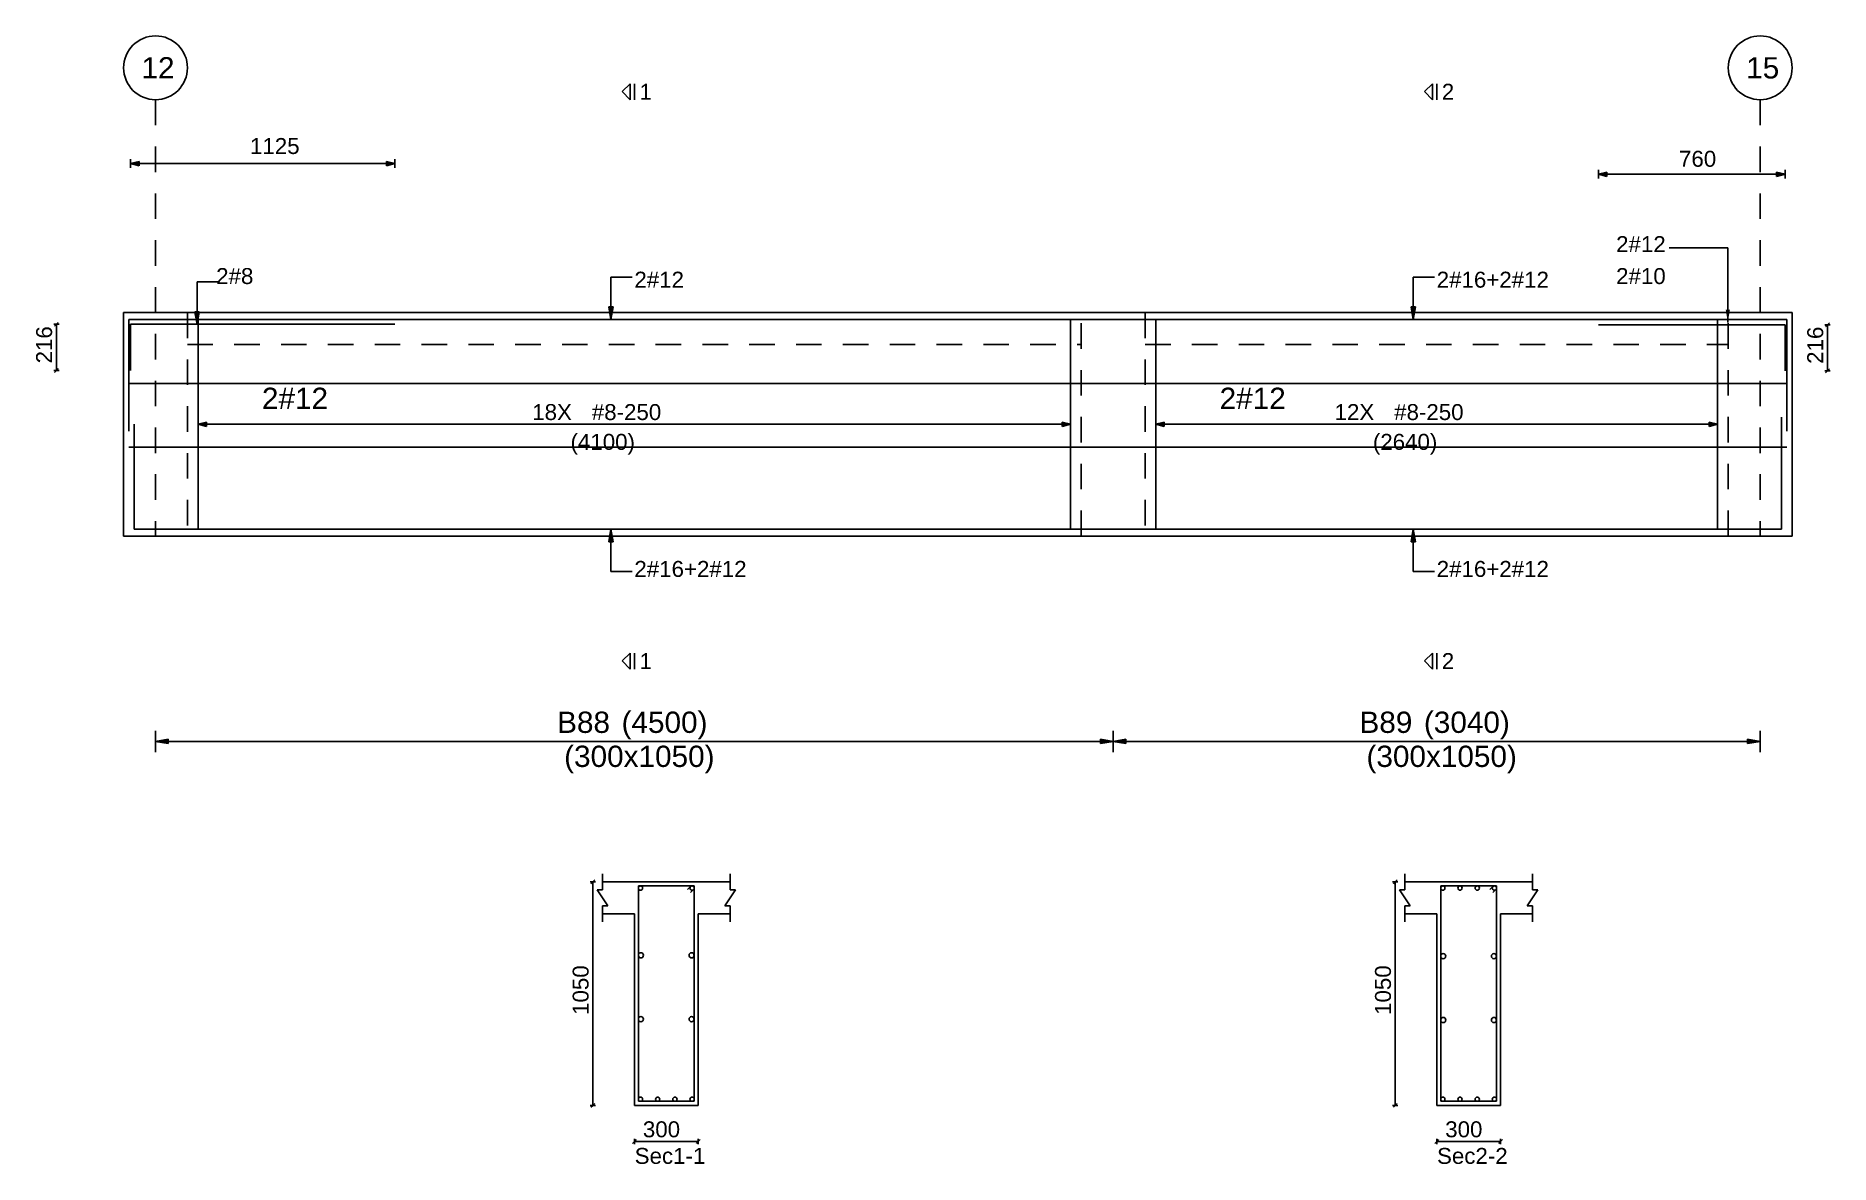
# Model space of a CAD drawing. Extents: x 0 to 98, y 3 to 248.
# Drawn here: x 39.62 to 48.05, y 103.75 to 109.06 of the extents above; entities that cross this region are included whole.
import ezdxf

# ---------------------------------------------------------------- set-up
doc = ezdxf.new("R2010")
doc.units = 0
doc.linetypes.add('ACAD_ISO02W100', pattern=[15, 12, -3])
for name, color, linetype in [('Axisline', 1, 'CONTINUOUS'), ('Axisline_Name', 2, 'CONTINUOUS'), ('Beam_bottombarlabeling', 2, 'CONTINUOUS'), ('Beam_Cross_Label', 4, 'CONTINUOUS'), ('Beam_CrossSection', 2, 'CONTINUOUS'), ('Beam_Dimensions_LS', 3, 'CONTINUOUS'), ('Beam_NameLS', 6, 'CONTINUOUS'), ('Beam_topbarsLabeling', 2, 'CONTINUOUS'), ('dim_all', 7, 'CONTINUOUS'), ('Extra_Topsteel_Labeling', 2, 'CONTINUOUS'), ('Extrabars', 7, 'CONTINUOUS'), ('Longsection', 2, 'CONTINUOUS'), ('main_botbars', 4, 'CONTINUOUS'), ('main_topbars', 4, 'CONTINUOUS'), ('SecondaryBeam', 2, 'CONTINUOUS'), ('SectionLine', 4, 'CONTINUOUS'), ('Sidefacebar', 140, 'CONTINUOUS'), ('Slabline', 253, 'CONTINUOUS'), ('span_dim', 7, 'CONTINUOUS'), ('spanline', 7, 'CONTINUOUS'), ('Stirrup_bar', 1, 'CONTINUOUS'), ('Stirrup_Dia_Spacing', 2, 'CONTINUOUS'), ('Stirrup_Length', 7, 'CONTINUOUS'), ('Stirrup_Numbers', 2, 'CONTINUOUS')]:
    doc.layers.add(name, color=color, linetype=linetype)
doc.styles.add('STRUDS_Arial', font='ARIAL.TTF', dxfattribs={"height": 0.04})

msp = doc.modelspace()

# ---------------------------------------------------------------- texts
at = {"layer": 'Axisline_Name', "style": 'STRUDS_Arial'}
for s, p in [('12', (40.114, 108.855)), ('15', (47.654, 108.855))]:
    msp.add_text(s, height=0.1, dxfattribs=at).set_placement(p)
at = {"layer": 'Beam_bottombarlabeling', "style": 'STRUDS_Arial'}
for p in [(42.43, 106.513), (46.2, 106.513)]:
    msp.add_text('2#16+2#12', height=0.075, dxfattribs=at).set_placement(p)
at = {"layer": 'Beam_Cross_Label', "style": 'STRUDS_Arial'}
for s, p in [('Sec1-1', (42.4315, 103.755)), ('Sec2-2', (46.2015, 103.755))]:
    msp.add_text(s, height=0.075, dxfattribs=at).set_placement(p)
at = {"layer": 'Beam_Dimensions_LS', "style": 'STRUDS_Arial'}
for p in [(42.1, 105.62), (45.87, 105.62)]:
    msp.add_text('(300x1050)', height=0.1, dxfattribs=at).set_placement(p)
at = {"layer": 'Beam_NameLS', "style": 'STRUDS_Arial'}
for s, p in [('B88', (42.067, 105.78)), ('B89', (45.837, 105.78))]:
    msp.add_text(s, height=0.1, dxfattribs=at).set_placement(p)
at = {"layer": 'Beam_topbarsLabeling', "style": 'STRUDS_Arial'}
for s, p in [('2#12', (42.43, 107.872)), ('2#16+2#12', (46.2, 107.872))]:
    msp.add_text(s, height=0.075, dxfattribs=at).set_placement(p)
at = {"layer": 'dim_all', "style": 'STRUDS_Arial'}
for s, p in [('1125', (40.624, 108.5)), ('760', (47.3385, 108.44)), ('760', (47.3385, 108.44)), ('300', (42.47, 103.88)), ('300', (46.24, 103.88))]:
    msp.add_text(s, height=0.075, dxfattribs=at).set_placement(p)
for s, p in [('216', (39.694, 107.516)), ('216', (39.694, 107.516)), ('216', (48.016, 107.514)), ('216', (48.016, 107.514)), ('1050', (42.215, 104.455)), ('1050', (45.985, 104.455))]:
    msp.add_text(s, height=0.075, rotation=90, dxfattribs=at).set_placement(p)
at = {"layer": 'Extra_Topsteel_Labeling', "style": 'STRUDS_Arial'}
for s, p in [('2#12', (47.043, 108.039)), ('2#8', (40.465, 107.889)), ('2#10', (47.043, 107.889))]:
    msp.add_text(s, height=0.075, dxfattribs=at).set_placement(p)
at = {"layer": 'SectionLine', "style": 'STRUDS_Arial'}
for s, p in [('1', (42.454, 108.755)), ('2', (46.224, 108.755)), ('1', (42.454, 106.08)), ('2', (46.224, 106.08))]:
    msp.add_text(s, height=0.075, dxfattribs=at).set_placement(p)
at = {"layer": 'Sidefacebar', "style": 'STRUDS_Arial'}
for p in [(40.68, 107.302), (45.18, 107.302)]:
    msp.add_text('2#12', height=0.1, dxfattribs=at).set_placement(p)
at = {"layer": 'span_dim', "style": 'STRUDS_Arial'}
for s, p in [(' (4500) ', (42.331, 105.78)), (' (3040) ', (46.101, 105.78))]:
    msp.add_text(s, height=0.1, dxfattribs=at).set_placement(p)
at = {"layer": 'Stirrup_Dia_Spacing', "style": 'STRUDS_Arial'}
for p in [(42.23, 107.25), (46, 107.25)]:
    msp.add_text('#8-250', height=0.075, dxfattribs=at).set_placement(p)
at = {"layer": 'Stirrup_Length', "style": 'STRUDS_Arial'}
for s, p in [('(4100)', (42.13, 107.11)), ('(2640)', (45.9, 107.11))]:
    msp.add_text(s, height=0.075, dxfattribs=at).set_placement(p)
at = {"layer": 'Stirrup_Numbers', "style": 'STRUDS_Arial'}
for s, p in [('18X', (41.95, 107.25)), ('12X', (45.72, 107.25))]:
    msp.add_text(s, height=0.075, dxfattribs=at).set_placement(p)

# ---------------------------------------------------------------- linework, layer by layer
at = {"layer": 'Axisline', "linetype": 'ACAD_ISO02W100', "ltscale": 0.01}
for p, q in [((40.18, 108.755), (40.18, 106.705)), ((47.72, 108.755), (47.72, 106.705))]:
    msp.add_line(p, q, dxfattribs=at)
at = {"layer": 'Axisline'}
for centre in [(40.18, 108.905), (47.72, 108.905)]:
    msp.add_circle(centre, 0.15, dxfattribs=at)
at = {"layer": 'Beam_bottombarlabeling'}
for p, q in [((42.32, 106.738), (42.31, 106.678)), ((42.32, 106.738), (42.32, 106.538)), ((42.32, 106.738), (42.33, 106.678)), ((46.09, 106.738), (46.08, 106.678)), ((46.09, 106.738), (46.09, 106.538)), ((46.09, 106.738), (46.1, 106.678)), ((42.31, 106.678), (42.33, 106.678)), ((46.08, 106.678), (46.1, 106.678)), ((42.32, 106.538), (42.42, 106.538)), ((46.09, 106.538), (46.19, 106.538))]:
    msp.add_line(p, q, dxfattribs=at)
for points in [[(42.32, 106.738), (42.31, 106.678), (42.32, 106.738), (42.33, 106.678)], [(46.09, 106.738), (46.08, 106.678), (46.09, 106.738), (46.1, 106.678)]]:
    msp.add_solid(points, dxfattribs=at)
at = {"layer": 'Beam_CrossSection'}
for p, q in [((42.28, 105.118), (42.28, 105.043)), ((42.43, 105.08), (42.28, 105.08)), ((42.43, 105.08), (42.73, 105.08)), ((42.43, 105.08), (42.43, 105.08)), ((42.73, 105.08), (42.73, 105.08)), ((42.73, 105.08), (42.88, 105.08)), ((42.88, 105.043), (42.88, 105.118)), ((46.05, 105.118), (46.05, 105.043)), ((46.2, 105.08), (46.05, 105.08)), ((46.2, 105.08), (46.5, 105.08)), ((46.2, 105.08), (46.2, 105.08)), ((46.5, 105.08), (46.5, 105.08)), ((46.5, 105.08), (46.65, 105.08)), ((46.65, 105.043), (46.65, 105.118)), ((42.28, 105.043), (42.255, 105.043)), ((42.255, 105.043), (42.305, 104.968)), ((42.28, 104.968), (42.28, 104.893)), ((42.28, 104.968), (42.305, 104.968)), ((42.905, 105.043), (42.855, 104.968)), ((42.88, 104.968), (42.855, 104.968)), ((42.88, 105.043), (42.905, 105.043)), ((42.88, 104.968), (42.88, 104.893)), ((46.05, 105.043), (46.025, 105.043)), ((46.025, 105.043), (46.075, 104.968)), ((46.05, 104.968), (46.05, 104.893)), ((46.05, 104.968), (46.075, 104.968)), ((46.675, 105.043), (46.625, 104.968)), ((46.65, 104.968), (46.625, 104.968)), ((46.65, 105.043), (46.675, 105.043)), ((46.65, 104.968), (46.65, 104.893)), ((42.43, 104.93), (42.28, 104.93)), ((42.43, 104.93), (42.43, 104.03)), ((42.73, 104.03), (42.73, 104.93)), ((42.73, 104.93), (42.88, 104.93)), ((46.2, 104.93), (46.05, 104.93)), ((46.2, 104.93), (46.2, 104.03)), ((46.5, 104.03), (46.5, 104.93)), ((46.5, 104.93), (46.65, 104.93)), ((42.43, 104.03), (42.73, 104.03)), ((46.2, 104.03), (46.5, 104.03))]:
    msp.add_line(p, q, dxfattribs=at)
at = {"layer": 'Beam_topbarsLabeling'}
for p, q in [((42.32, 107.722), (42.32, 107.922)), ((42.32, 107.922), (42.42, 107.922)), ((46.09, 107.722), (46.09, 107.922)), ((46.09, 107.922), (46.19, 107.922)), ((42.32, 107.722), (42.31, 107.782)), ((42.31, 107.782), (42.33, 107.782)), ((42.32, 107.722), (42.33, 107.782)), ((42.32, 107.782), (42.325, 107.782)), ((46.09, 107.722), (46.08, 107.782)), ((46.08, 107.782), (46.1, 107.782)), ((46.09, 107.722), (46.1, 107.782)), ((46.09, 107.782), (46.095, 107.782))]:
    msp.add_line(p, q, dxfattribs=at)
for points in [[(42.32, 107.722), (42.31, 107.782), (42.32, 107.722), (42.33, 107.782)], [(46.09, 107.722), (46.08, 107.782), (46.09, 107.722), (46.1, 107.782)]]:
    msp.add_solid(points, dxfattribs=at)
at = {"layer": 'dim_all'}
for p, q in [((40.063, 108.455), (40.063, 108.475)), ((40.063, 108.455), (40.063, 108.468)), ((40.063, 108.455), (40.063, 108.468)), ((40.063, 108.455), (40.103, 108.465)), ((40.063, 108.455), (40.063, 108.435)), ((40.063, 108.455), (40.103, 108.445)), ((40.063, 108.455), (40.063, 108.443)), ((40.063, 108.455), (40.063, 108.443)), ((40.063, 108.455), (41.305, 108.455)), ((40.103, 108.445), (40.103, 108.465)), ((41.305, 108.455), (41.265, 108.465)), ((41.265, 108.445), (41.265, 108.465)), ((41.305, 108.455), (41.265, 108.445)), ((41.305, 108.455), (41.305, 108.475)), ((41.305, 108.455), (41.305, 108.468)), ((41.305, 108.455), (41.305, 108.468)), ((41.305, 108.455), (41.305, 108.435)), ((41.305, 108.455), (41.305, 108.443)), ((41.305, 108.455), (41.305, 108.443)), ((46.96, 108.405), (46.96, 108.425)), ((46.96, 108.405), (46.96, 108.425)), ((46.96, 108.405), (46.96, 108.418)), ((46.96, 108.405), (46.96, 108.418)), ((46.96, 108.405), (46.96, 108.418)), ((46.96, 108.405), (46.96, 108.418)), ((47.837, 108.405), (47.837, 108.425)), ((47.837, 108.405), (47.837, 108.425)), ((47.837, 108.405), (47.837, 108.418)), ((47.837, 108.405), (47.837, 108.418)), ((47.837, 108.405), (47.837, 108.418)), ((47.837, 108.405), (47.837, 108.418)), ((46.96, 108.405), (47, 108.415)), ((46.96, 108.405), (47, 108.415)), ((46.96, 108.405), (46.96, 108.385)), ((46.96, 108.405), (47, 108.395)), ((46.96, 108.405), (46.96, 108.393)), ((46.96, 108.405), (46.96, 108.393)), ((46.96, 108.405), (47.837, 108.405)), ((46.96, 108.405), (46.96, 108.385)), ((46.96, 108.405), (47, 108.395)), ((46.96, 108.405), (46.96, 108.393)), ((46.96, 108.405), (46.96, 108.393)), ((46.96, 108.405), (47.837, 108.405)), ((47, 108.395), (47, 108.415)), ((47, 108.395), (47, 108.415)), ((47.837, 108.405), (47.797, 108.415)), ((47.797, 108.395), (47.797, 108.415)), ((47.837, 108.405), (47.797, 108.415)), ((47.797, 108.395), (47.797, 108.415)), ((47.837, 108.405), (47.797, 108.395)), ((47.837, 108.405), (47.797, 108.395)), ((47.837, 108.405), (47.837, 108.385)), ((47.837, 108.405), (47.837, 108.393)), ((47.837, 108.405), (47.837, 108.393)), ((47.837, 108.405), (47.837, 108.385)), ((47.837, 108.405), (47.837, 108.393)), ((47.837, 108.405), (47.837, 108.393)), ((39.714, 107.7), (39.7015, 107.7)), ((39.714, 107.7), (39.7015, 107.7)), ((39.714, 107.7), (39.7052, 107.691)), ((39.714, 107.7), (39.7052, 107.691)), ((39.714, 107.7), (39.7229, 107.708)), ((39.714, 107.7), (39.7229, 107.708)), ((39.714, 107.7), (39.7265, 107.7)), ((39.714, 107.7), (39.714, 107.483)), ((39.714, 107.7), (39.7265, 107.7)), ((39.714, 107.7), (39.714, 107.483)), ((48.036, 107.698), (48.0235, 107.698)), ((48.036, 107.698), (48.0235, 107.698)), ((48.036, 107.698), (48.0272, 107.689)), ((48.036, 107.698), (48.0272, 107.689)), ((48.036, 107.698), (48.0449, 107.706)), ((48.036, 107.698), (48.0449, 107.706)), ((48.036, 107.698), (48.0485, 107.698)), ((48.036, 107.698), (48.036, 107.481)), ((48.036, 107.698), (48.0485, 107.698)), ((48.036, 107.698), (48.036, 107.481)), ((39.714, 107.483), (39.7229, 107.492)), ((39.714, 107.483), (39.7229, 107.492)), ((39.714, 107.483), (39.7015, 107.483)), ((39.714, 107.483), (39.7015, 107.483)), ((39.714, 107.483), (39.7052, 107.474)), ((39.714, 107.483), (39.7052, 107.474)), ((39.714, 107.483), (39.7265, 107.483)), ((39.714, 107.483), (39.7265, 107.483)), ((48.036, 107.481), (48.0235, 107.481)), ((48.036, 107.481), (48.0235, 107.481)), ((48.036, 107.481), (48.0272, 107.472)), ((48.036, 107.481), (48.0272, 107.472)), ((48.036, 107.481), (48.0449, 107.49)), ((48.036, 107.481), (48.0449, 107.49)), ((48.036, 107.481), (48.0485, 107.481)), ((48.036, 107.481), (48.0485, 107.481)), ((42.235, 105.08), (42.2225, 105.08)), ((42.235, 105.08), (42.2262, 105.071)), ((42.235, 105.08), (42.2439, 105.089)), ((42.235, 105.08), (42.2475, 105.08)), ((42.235, 105.08), (42.235, 104.03)), ((46.005, 105.08), (45.9925, 105.08)), ((46.005, 105.08), (45.9962, 105.071)), ((46.005, 105.08), (46.0139, 105.089)), ((46.005, 105.08), (46.0175, 105.08)), ((46.005, 105.08), (46.005, 104.03)), ((42.235, 104.03), (42.2439, 104.039)), ((46.005, 104.03), (46.0139, 104.039)), ((42.235, 104.03), (42.2225, 104.03)), ((42.235, 104.03), (42.2262, 104.021)), ((42.235, 104.03), (42.2475, 104.03)), ((46.005, 104.03), (45.9925, 104.03)), ((46.005, 104.03), (45.9962, 104.021)), ((46.005, 104.03), (46.0175, 104.03)), ((42.43, 103.86), (42.43, 103.873)), ((42.43, 103.86), (42.4389, 103.869)), ((42.73, 103.86), (42.73, 103.873)), ((42.73, 103.86), (42.7389, 103.869)), ((46.2, 103.86), (46.2, 103.873)), ((46.2, 103.86), (46.2089, 103.869)), ((46.5, 103.86), (46.5, 103.873)), ((46.5, 103.86), (46.5089, 103.869)), ((42.43, 103.86), (42.4212, 103.851)), ((42.43, 103.86), (42.43, 103.848)), ((42.43, 103.86), (42.73, 103.86)), ((42.73, 103.86), (42.7212, 103.851)), ((42.73, 103.86), (42.73, 103.848)), ((46.2, 103.86), (46.1912, 103.851)), ((46.2, 103.86), (46.2, 103.848)), ((46.2, 103.86), (46.5, 103.86)), ((46.5, 103.86), (46.4912, 103.851)), ((46.5, 103.86), (46.5, 103.848))]:
    msp.add_line(p, q, dxfattribs=at)
for points in [[(40.063, 108.455), (40.103, 108.465), (40.063, 108.455), (40.103, 108.445)], [(41.305, 108.455), (41.265, 108.465), (41.305, 108.455), (41.265, 108.445)], [(46.96, 108.405), (47, 108.415), (46.96, 108.405), (47, 108.395)], [(46.96, 108.405), (47, 108.415), (46.96, 108.405), (47, 108.395)], [(47.837, 108.405), (47.797, 108.415), (47.837, 108.405), (47.797, 108.395)], [(47.837, 108.405), (47.797, 108.415), (47.837, 108.405), (47.797, 108.395)]]:
    msp.add_solid(points, dxfattribs=at)
at = {"layer": 'Extra_Topsteel_Labeling'}
for p, q in [((47.568, 108.059), (47.293, 108.059)), ((47.568, 107.709), (47.568, 108.059)), ((40.375, 107.699), (40.375, 107.899)), ((40.375, 107.899), (40.475, 107.899)), ((40.375, 107.699), (40.365, 107.759)), ((40.365, 107.759), (40.385, 107.759)), ((40.375, 107.699), (40.385, 107.759)), ((40.375, 107.759), (40.38, 107.759))]:
    msp.add_line(p, q, dxfattribs=at)
for points in [[(40.375, 107.699), (40.365, 107.759), (40.375, 107.699), (40.385, 107.759)], [(47.568, 107.709), (47.558, 107.769), (47.568, 107.709), (47.578, 107.769)]]:
    msp.add_solid(points, dxfattribs=at)
at = {"layer": 'Extrabars'}
for p, q in [((40.063, 107.7), (40.063, 107.483)), ((40.063, 107.7), (41.305, 107.7)), ((47.837, 107.698), (46.96, 107.698)), ((47.837, 107.698), (46.96, 107.698)), ((47.837, 107.698), (47.837, 107.481)), ((47.837, 107.698), (47.837, 107.481))]:
    msp.add_line(p, q, dxfattribs=at)
at = {"layer": 'Longsection'}
for p, q in [((40.03, 106.705), (40.03, 107.755)), ((40.03, 107.755), (40.33, 107.755)), ((40.03, 107.755), (40.03, 107.755)), ((40.18, 107.755), (40.18, 107.755)), ((40.18, 107.755), (40.18, 107.755)), ((40.18, 107.755), (44.83, 107.755)), ((44.68, 107.755), (47.87, 107.755)), ((47.87, 107.755), (47.72, 107.755)), ((47.87, 107.755), (47.87, 106.705)), ((40.03, 106.705), (44.83, 106.705)), ((44.53, 106.705), (47.87, 106.705))]:
    msp.add_line(p, q, dxfattribs=at)
at = {"layer": 'main_botbars'}
for p, q in [((40.055, 107.722), (40.055, 107.197)), ((40.055, 107.722), (44.805, 107.722)), ((44.555, 107.722), (47.845, 107.722)), ((47.845, 107.722), (47.845, 107.197)), ((47.82, 106.738), (47.82, 107.263)), ((40.08, 107.23), (40.08, 106.738)), ((40.08, 106.738), (44.78, 106.738)), ((44.58, 106.738), (47.82, 106.738)), ((44.78, 106.738), (44.78, 106.738))]:
    msp.add_line(p, q, dxfattribs=at)
for centre in [(42.4588, 104.059), (42.5396, 104.059), (42.6204, 104.059), (42.7013, 104.059), (46.2288, 104.059), (46.3096, 104.059), (46.3904, 104.059), (46.4713, 104.059)]:
    msp.add_circle(centre, 0.01, dxfattribs=at)
at = {"layer": 'main_topbars'}
for centre in [(42.4588, 105.051), (42.7013, 105.051), (46.2288, 105.051), (46.3096, 105.051), (46.3904, 105.051), (46.4713, 105.051)]:
    msp.add_circle(centre, 0.01, dxfattribs=at)
at = {"layer": 'SecondaryBeam', "linetype": 'ACAD_ISO02W100', "ltscale": 0.01}
for p, q in [((40.03, 107.755), (40.33, 107.755)), ((40.03, 106.705), (40.03, 107.755)), ((40.33, 107.755), (40.33, 106.705)), ((44.53, 107.755), (44.83, 107.755)), ((44.53, 106.705), (44.53, 107.755)), ((44.83, 107.755), (44.83, 106.705)), ((47.57, 107.755), (47.87, 107.755)), ((47.57, 106.705), (47.57, 107.755)), ((47.87, 107.755), (47.87, 106.705)), ((40.33, 106.705), (40.03, 106.705)), ((44.83, 106.705), (44.53, 106.705)), ((47.87, 106.705), (47.57, 106.705))]:
    msp.add_line(p, q, dxfattribs=at)
at = {"layer": 'SectionLine'}
for p, q in [((42.41, 108.83), (42.3725, 108.793)), ((42.41, 108.755), (42.3725, 108.793)), ((42.41, 108.755), (42.41, 108.83)), ((42.43, 108.755), (42.43, 108.83)), ((46.18, 108.83), (46.1425, 108.793)), ((46.18, 108.755), (46.1425, 108.793)), ((46.18, 108.755), (46.18, 108.83)), ((46.2, 108.755), (46.2, 108.83)), ((42.41, 106.155), (42.3725, 106.118)), ((42.41, 106.08), (42.41, 106.155)), ((42.43, 106.08), (42.43, 106.155)), ((46.18, 106.155), (46.1425, 106.118)), ((46.18, 106.08), (46.18, 106.155)), ((46.2, 106.08), (46.2, 106.155)), ((42.41, 106.08), (42.3725, 106.118)), ((46.18, 106.08), (46.1425, 106.118))]:
    msp.add_line(p, q, dxfattribs=at)
at = {"layer": 'Sidefacebar'}
for p, q in [((40.055, 107.422), (44.805, 107.422)), ((44.555, 107.422), (47.845, 107.422)), ((40.055, 107.122), (44.805, 107.122)), ((44.555, 107.122), (47.845, 107.122))]:
    msp.add_line(p, q, dxfattribs=at)
for centre in [(42.461, 104.735), (42.699, 104.735), (46.231, 104.731), (46.469, 104.731), (42.461, 104.435), (42.699, 104.435), (46.231, 104.431), (46.469, 104.431)]:
    msp.add_circle(centre, 0.012, dxfattribs=at)
at = {"layer": 'Slabline', "linetype": 'ACAD_ISO02W100', "ltscale": 0.01}
for p, q in [((40.33, 107.605), (44.53, 107.605)), ((44.83, 107.605), (47.57, 107.605))]:
    msp.add_line(p, q, dxfattribs=at)
at = {"layer": 'spanline'}
for p, q in [((40.18, 105.79), (40.18, 105.69)), ((40.18, 105.74), (40.24, 105.75)), ((40.18, 105.74), (42.43, 105.74)), ((40.18, 105.74), (40.24, 105.73)), ((40.24, 105.75), (40.24, 105.73)), ((44.68, 105.74), (42.43, 105.74)), ((44.68, 105.74), (44.62, 105.75)), ((44.62, 105.75), (44.62, 105.73)), ((44.68, 105.74), (44.62, 105.73)), ((44.68, 105.79), (44.68, 105.69)), ((44.68, 105.79), (44.68, 105.69)), ((44.68, 105.74), (44.74, 105.75)), ((44.68, 105.74), (46.2, 105.74)), ((44.68, 105.74), (44.74, 105.73)), ((44.74, 105.75), (44.74, 105.73)), ((47.72, 105.74), (46.2, 105.74)), ((47.72, 105.74), (47.66, 105.75)), ((47.66, 105.75), (47.66, 105.73)), ((47.72, 105.74), (47.66, 105.73)), ((47.72, 105.79), (47.72, 105.69))]:
    msp.add_line(p, q, dxfattribs=at)
for points in [[(40.18, 105.74), (40.24, 105.75), (40.18, 105.74), (40.24, 105.73)], [(44.68, 105.74), (44.62, 105.75), (44.68, 105.74), (44.62, 105.73)], [(44.68, 105.74), (44.74, 105.75), (44.68, 105.74), (44.74, 105.73)], [(47.72, 105.74), (47.66, 105.75), (47.72, 105.74), (47.66, 105.73)]]:
    msp.add_solid(points, dxfattribs=at)
at = {"layer": 'Stirrup_bar'}
for p, q in [((40.38, 106.738), (40.38, 107.722)), ((44.48, 106.738), (44.48, 107.722)), ((44.88, 106.738), (44.88, 107.722)), ((47.52, 106.738), (47.52, 107.722)), ((42.4488, 105.061), (42.4488, 104.049)), ((42.4488, 105.061), (42.7113, 105.061)), ((42.6942, 105.058), (42.6801, 105.044)), ((42.7113, 104.049), (42.7113, 105.061)), ((46.2188, 105.061), (46.2188, 104.049)), ((46.2188, 105.061), (46.4813, 105.061)), ((46.4642, 105.058), (46.4501, 105.044)), ((46.4813, 104.049), (46.4813, 105.061)), ((42.7083, 105.044), (42.6942, 105.03)), ((46.4783, 105.044), (46.4642, 105.03)), ((42.4488, 104.049), (42.7113, 104.049)), ((46.2188, 104.049), (46.4813, 104.049))]:
    msp.add_line(p, q, dxfattribs=at)
at = {"layer": 'Stirrup_Length'}
for p, q in [((40.38, 107.23), (40.38, 107.25)), ((40.38, 107.23), (40.42, 107.24)), ((40.42, 107.22), (40.42, 107.24)), ((44.48, 107.23), (44.44, 107.24)), ((44.44, 107.22), (44.44, 107.24)), ((44.48, 107.23), (44.48, 107.25)), ((44.88, 107.23), (44.88, 107.25)), ((44.88, 107.23), (44.92, 107.24)), ((44.92, 107.22), (44.92, 107.24)), ((47.52, 107.23), (47.48, 107.24)), ((47.48, 107.22), (47.48, 107.24)), ((47.52, 107.23), (47.52, 107.25)), ((40.38, 107.23), (44.48, 107.23)), ((40.38, 107.23), (40.38, 107.21)), ((40.38, 107.23), (40.42, 107.22)), ((44.48, 107.23), (44.44, 107.22)), ((44.48, 107.23), (44.48, 107.21)), ((44.88, 107.23), (47.52, 107.23)), ((44.88, 107.23), (44.88, 107.21)), ((44.88, 107.23), (44.92, 107.22)), ((47.52, 107.23), (47.48, 107.22)), ((47.52, 107.23), (47.52, 107.21))]:
    msp.add_line(p, q, dxfattribs=at)
for points in [[(40.38, 107.23), (40.42, 107.24), (40.38, 107.23), (40.42, 107.22)], [(44.48, 107.23), (44.44, 107.24), (44.48, 107.23), (44.44, 107.22)], [(44.88, 107.23), (44.92, 107.24), (44.88, 107.23), (44.92, 107.22)], [(47.52, 107.23), (47.48, 107.24), (47.52, 107.23), (47.48, 107.22)]]:
    msp.add_solid(points, dxfattribs=at)

msp.set_redraw_order([(e.dxf.handle, doc.entitydb.next_handle()) for e in msp.query("TEXT MTEXT ATTDEF DIMENSION ARC_DIMENSION")])  # texts and dimensions are drawn at this point

doc.saveas('drawing.dxf')
